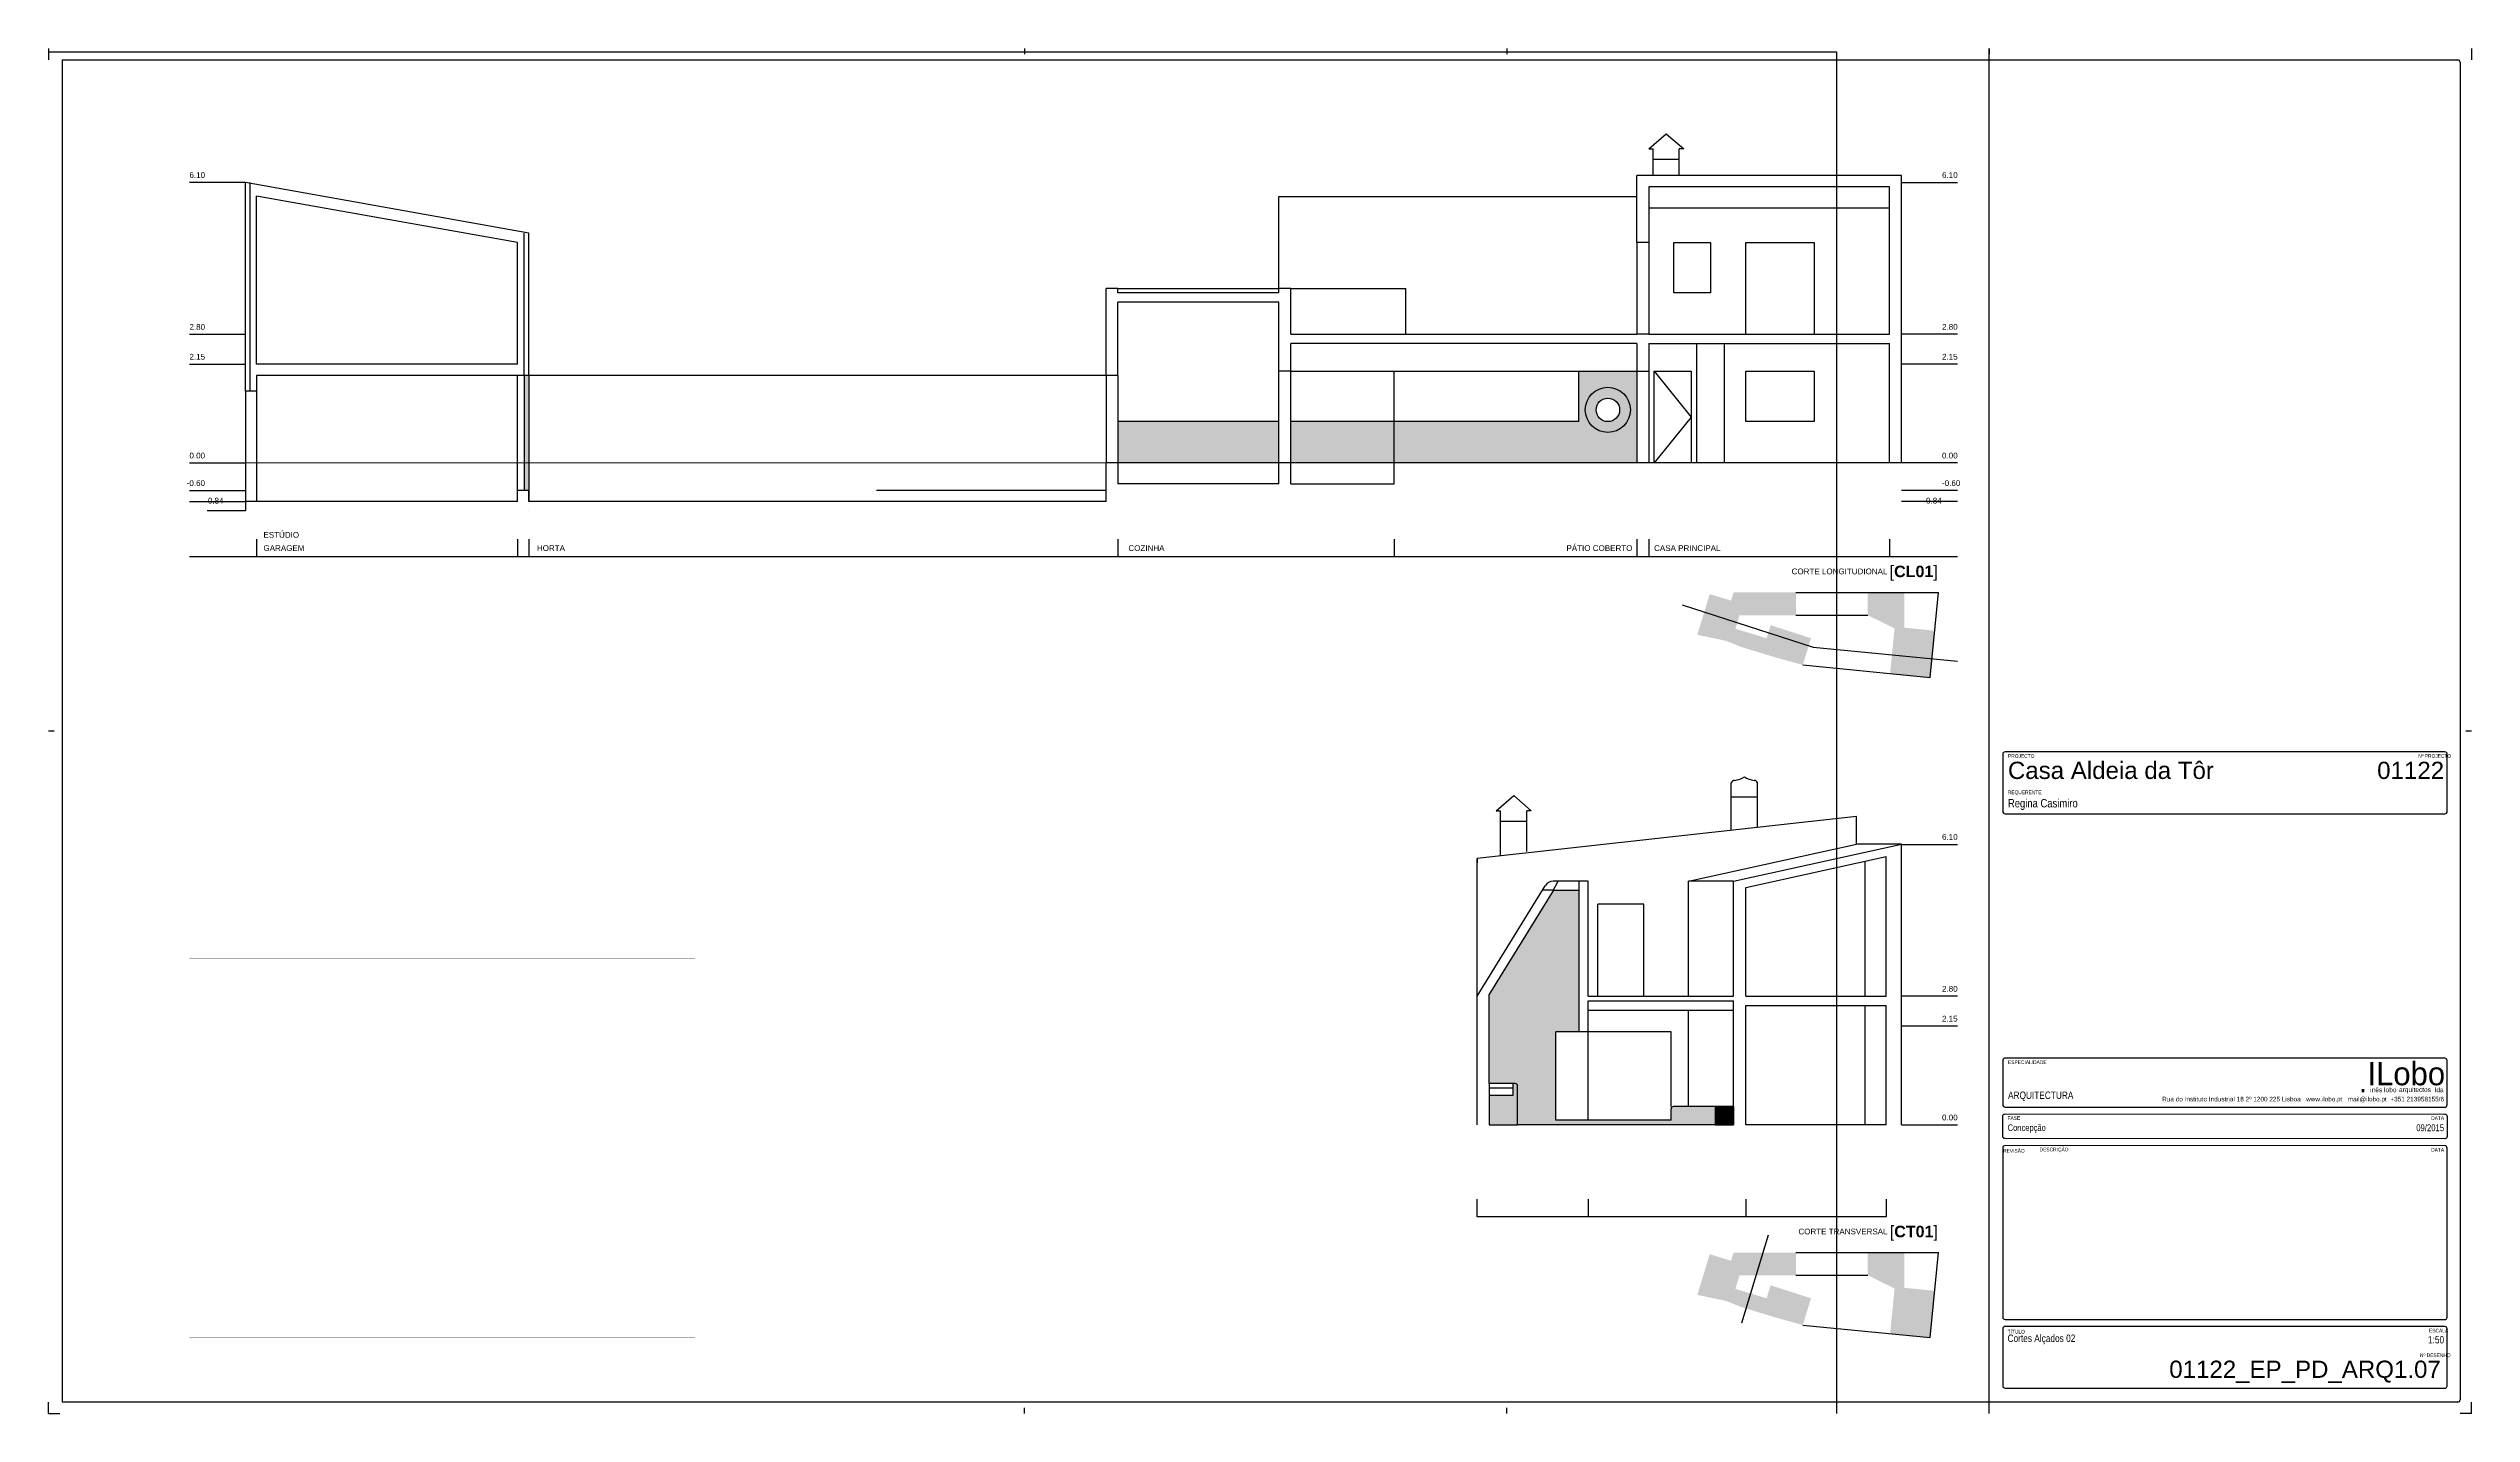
# Model space of a CAD drawing. Header units: metres. Extents: x 0 to 1.05, y 0 to 0.59.
import ezdxf
from ezdxf.xclip import XClip

# ---------------------------------------------------------------- set-up
doc = ezdxf.new("R2010")
doc.units = ezdxf.units.M
doc.header["$MEASUREMENT"] = 0
doc.header["$XCLIPFRAME"] = 0
for name, pattern in [('Ponteado', [0.00025, 0, -0.00025]), ('Tracejado 3_1', [0.004, 0.003, -0.001]), ('Wipeout_Contour', [1, 0, -1])]:
    doc.linetypes.add(name, pattern=pattern)
doc.layers.add('A-Folha rótulo', color=7, linetype='Continuous')
doc.layers.add('A-Percursos', color=7, linetype='Continuous')
doc.styles.add('GENERATED_STYLE_1', font='')
doc.styles.add('GENERATED_STYLE_3', font='')
doc.styles.add('GENERATED_STYLE_5', font='')
doc.styles.get('GENERATED_STYLE_1').set_extended_font_data('Swis721 BT')
doc.styles.get('GENERATED_STYLE_3').set_extended_font_data('Arial')
doc.styles.get('GENERATED_STYLE_5').set_extended_font_data('Swis721 BT')
picture_1 = doc.add_image_def('image1.jpg', size_in_pixel=(3264, 2448))

# ---------------------------------------------------------------- blocks, each defined once
blk = doc.blocks.new('Desenho_1_2', base_point=(-1.335628882777242, -1.184958488912059))
at = {"color": 254, "linetype": 'Wipeout_Contour', "lineweight": 0, "ltscale": 3.864155545903943}
blk.add_wipeout([(0, 0), (1.054999999999999, 0), (1.054999999999999, 0.5939999999999417), (0, 0.5939999999999417)], dxfattribs=at)
at = {"layer": 'A-Percursos', "linetype": 'Continuous', "lineweight": 0, "ltscale": 1000, "true_color": 0x2c2a02}
for points in [[(0.2071678177827698, 0.4016271490400602), (0.2091678177827703, 0.4016271490400602), (0.2091678177827703, 0.4516405196525151), (0.2071678177827698, 0.4516405196525151)], [(0.4656601663840081, 0.4316271490400614), (0.4656601663840081, 0.4136271490400603), (0.5356601663840082, 0.4136271490400603), (0.5356601663840082, 0.4316271490400609)], [(0.5408601663840085, 0.4316271490400607), (0.5408601663840085, 0.4136271490400603), (0.5858601663840086, 0.4136271490400603), (0.5858601663840086, 0.4316271490400603)], [(0.6272506566661664, 0.1435844941766682), (0.6377508139444816, 0.1435844941766686), (0.6386506566661672, 0.1435844941766689, -0.4142135623730951), (0.6396506566661668, 0.1425844941766687), (0.6396506566661664, 0.1255844941766679), (0.7256486034464245, 0.1255844941766684), (0.7256486034464236, 0.1325844941766681, -0.4142135623730951), (0.7266486034464243, 0.1335844941766684), (0.7074788653661508, 0.133584494176668, 0.4142135623730951), (0.7064788653661513, 0.1325844941766681), (0.7064788653661513, 0.1275844941766684), (0.6562506566661668, 0.1275844941766682), (0.6562506566661666, 0.1660844941766697), (0.6664280970800567, 0.1660844941766688), (0.6664280970800567, 0.1755844941766682), (0.6664280970800567, 0.2277441412443539), (0.6553730588614708, 0.2277441412443544), (0.6272506566661673, 0.1821542696967302), (0.6272506566661669, 0.1755844941766682)]]:
    blk.add_hatch(color=38, dxfattribs=at).paths.add_polyline_path(points)
h = blk.add_hatch(color=38, dxfattribs=at)
h.paths.add_polyline_path([(0.585860166384008, 0.4316271490400601), (0.585860166384008, 0.4136271490400603), (0.6915601663840056, 0.4136271490400605), (0.6915601663840056, 0.4536271490400605), (0.6663601663840053, 0.4536271490400605), (0.6663601663840053, 0.4316271490400592)])
h.paths.add_polyline_path([(0.673848581620486, 0.4367387338035789, -0.9999999999999999), (0.6840717511475249, 0.4367387338035789, -0.9999999999999999)], flags=0)
at = {"layer": 'A-Percursos', "linetype": 'Continuous', "lineweight": 0, "ltscale": 1000, "true_color": 0x000000}
for points in [[(0.7638567331929931, 0.3257305744536756), (0.7674009196780127, 0.3373796669078402), (0.7498201631282555, 0.3430461293048863), (0.7480904207276557, 0.3373607825457259), (0.734493501479442, 0.3414975869901089), (0.7362908409703257, 0.3474051130159883), (0.7608244649796627, 0.3474051130159883), (0.7608244649796632, 0.3572985512601781), (0.733683863025175, 0.357298551260165), (0.7325986278858498, 0.353731581935627), (0.7233040174146823, 0.3565594273617878), (0.7179152263306059, 0.3388474571198394), (0.7294698023009665, 0.3364515414101341), (0.7316344859623731, 0.3357929456776951), (0.7367847374892125, 0.3336495206778241), (0.7519531914403399, 0.3290345835311113)], [(0.7920942675064113, 0.3565914718459067), (0.7920942675064113, 0.3474051130159883), (0.8037855309270028, 0.3416553518703656), (0.8018564229148502, 0.322000865837567), (0.819223688513655, 0.3202962508626483), (0.8212218652038832, 0.3406544348532596), (0.8080266888494774, 0.3419495549792482), (0.8080266888494774, 0.3572985512602134), (0.7920942675064113, 0.3572985512602129)], [(0.7638567331929931, 0.0384879195902792), (0.7674009196780123, 0.05013701204444332), (0.7498201631282546, 0.05580347444148992), (0.7480904207276557, 0.05011812768232948), (0.7344935014794416, 0.05425493212671273), (0.7362908409703248, 0.06016245815259214), (0.7608244649796627, 0.06016245815259191), (0.7608244649796627, 0.07005589639678167), (0.7336838630251745, 0.07005589639676857), (0.7325986278858494, 0.06648892707223086), (0.7233040174146819, 0.06931677249839141), (0.7179152263306059, 0.05160480225644304), (0.729469802300966, 0.04920888654673772), (0.7316344859623731, 0.04855029081429874), (0.7367847374892125, 0.04640686581442766), (0.7519531914403395, 0.04179192866771464)], [(0.7920942675064109, 0.06934881698251005), (0.7920942675064104, 0.06016245815259191), (0.8037855309270019, 0.05441269700696938), (0.8018564229148497, 0.0347582109741702), (0.819223688513655, 0.03305359599925195), (0.8212218652038827, 0.05341177998986346), (0.8080266888494769, 0.05470690011585155), (0.8080266888494774, 0.07005589639681653), (0.7920942675064109, 0.07005589639681631)]]:
    blk.add_hatch(color=178, dxfattribs=at).paths.add_polyline_path(points)
at = {"layer": 'A-Percursos', "linetype": 'Continuous', "lineweight": 0, "ltscale": 1000, "true_color": 0x595505}
for points in [[(0.6396506566661666, 0.1255844941766679), (0.6396506566661668, 0.1425844941766687, 0.4142135623730951), (0.6386506566661667, 0.1435844941766689), (0.6377508139444816, 0.1435844941766689), (0.6377508139444821, 0.1385844941766681), (0.6272506566661664, 0.1385844941766681), (0.6272506566661669, 0.1255844941766679)], [(0.733648603446424, 0.1255844941766684), (0.733648603446424, 0.1335844941766684), (0.7266486034464243, 0.1335844941766684, 0.4142135623730951), (0.7256486034464236, 0.1325844941766674), (0.7256486034464245, 0.1255844941766682)]]:
    blk.add_hatch(color=58, dxfattribs=at).paths.add_polyline_path(points)
at = {"layer": 'A-Folha rótulo', "linetype": 'Continuous', "ltscale": 1000}
for p, q in [((0, 0.594000003799799), (0, 0.5890000067055283)), ((0, 0.594000003799799), (0, 0.5890000067055283)), ((0, 0.594000003799799), (0, 0.5890000067055283)), ((0, 0.594000003799799), (0, 0.5890000067055283)), ((0.004999997094270791, 0.594000003799799), (0, 0.594000003799799)), ((0, 0.594000003799799), (0.004999997094270791, 0.594000003799799)), ((0.425000004544858, 0.594000003799799), (0.425000004544858, 0.5914999973922936)), ((0.6349999925494116, 0.594000003799799), (0.6349999925494116, 0.5914999973922936)), ((0.8449999962747051, 0.594000003799799), (0.8449999962747051, 0.5914999973922936)), ((0.8449999962747051, 0.002500006407505421), (0.8449999962747051, 0.594000003799799)), ((1.050000002905728, 0.594000003799799), (1.054999999999999, 0.594000003799799)), ((1.054999999999999, 0.594000003799799), (1.050000002905728, 0.594000003799799)), ((1.054999999999999, 0.594000003799799), (1.050000002905728, 0.594000003799799)), ((1.054999999999999, 0.594000003799799), (1.052499993592493, 0.594000003799799)), ((1.054999999999999, 0.594000003799799), (1.054999999999999, 0.5890000067055283)), ((0.005999993368976938, 0.5890000067055283), (0.005999993368976938, 0.004999997094270791)), ((0.005999993368976938, 0.5890000067055283), (1.049000006631022, 0.5890000067055283)), ((1.050000002905728, 0.5879999947100821), (1.050000002905728, 0.005999993368976938)), ((0.002500006407505421, 0.2969999940395295), (0, 0.2969999940395295)), ((1.054999999999999, 0.2969999940395295), (1.052499993592493, 0.2969999940395295)), ((0, 0), (0, 0.004999997094270791)), ((0, 0), (0, 0.004999997094270791)), ((0, 0), (0, 0.004999997094270791)), ((0, 0), (0, 0.004999997094270791)), ((0, 0), (0, 0.004999997094270791)), ((0, 0), (0.004999997094270791, 0)), ((1.048999047665879, 0.004999997094270791), (0.005998562781632208, 0.004999997094270791)), ((0.425000004544858, 0), (0.425000004544858, 0.002500006407505421)), ((0.6349999925494116, 0), (0.6349999925494116, 0.002500006407505421)), ((0.8449999962747051, 0), (0.8449999962747051, 0.002500006407505421)), ((1.054999999999999, 0), (1.050000002905728, 0)), ((1.054999999999999, 0), (1.050000002905728, 0)), ((1.054999999999999, 0), (1.050000002905728, 0)), ((1.054999999999999, 0), (1.054999999999999, 0.004999997094270791)), ((1.054999999999999, 0), (1.054999999999999, 0.004999997094270791)), ((1.054999999999999, 0), (1.054999999999999, 0.004999997094270791)), ((1.054999999999999, 0), (1.054999999999999, 0.004999997094270791))]:
    blk.add_line(p, q, dxfattribs=at)
at = {"layer": 'A-Folha rótulo', "linetype": 'Continuous', "ltscale": 1000, "flags": 128}
for points in [[(0.8518880522632339, 0.2879025042582373, 0.4142135623730951), (0.8508880522631759, 0.2869025042583246)], [(1.044430264081552, 0.2869025042583246, 0.4142135623730951), (1.043430264081493, 0.2879025042582373)], [(0.8508880522631759, 0.2620052019364094, 0.4142135623730951), (0.8518880522632339, 0.2610052019363513)], [(1.043430264081493, 0.2610052019363513, 0.4142135623730951), (1.044430264081552, 0.2620052019364094)], [(0.8518880522632339, 0.1546412936644639, 0.4142135623730951), (0.8508880522631759, 0.1536412936645513)], [(1.044387204820327, 0.1535674169185506, 0.4142135623730951), (1.043387204820269, 0.1545674169184632)], [(0.8508880522631759, 0.1343666069379843, 0.4142135623730951), (0.8518880522632339, 0.1333666069379262)], [(0.8508880522631759, 0.1293666069379844, -0.4142135623730951), (0.8518880522632339, 0.1303666069380427)], [(1.043387204820269, 0.1332927301919256, 0.4142135623730951), (1.044387204820327, 0.1342927301919836)], [(1.043387204820269, 0.130292730192042, -0.4142135623730951), (1.044387204820327, 0.1292927301919837)], [(0.8518880522632339, 0.1196076860092592, -0.4142135623730951), (0.8508880522631759, 0.1206076860091718)], [(0.8518880522632339, 0.11660768600923, 0.4142135623730951), (0.8508880522631759, 0.1156076860091719)], [(1.044387204820327, 0.1205338092631711, -0.4142135623730951), (1.043387204820269, 0.1195338092632585)], [(1.044387204820327, 0.1155338092631712, 0.4142135623730951), (1.043387204820269, 0.1165338092632293)], [(0.8508880522631759, 0.04193424069497387, 0.4142135623730951), (0.8518880522632339, 0.04093424069491558)], [(0.8518880522632339, 0.03793424069488638, 0.4142135623730951), (0.8508880522631759, 0.03693424069497375)], [(1.043387204820269, 0.0408603639489149, 0.4142135623730951), (1.044387204820327, 0.04186036394897319)], [(1.044387204820327, 0.03686036394897307, 0.4142135623730951), (1.043387204820269, 0.0378603639488857)], [(0.8508880522631759, 0.01203693837305875, 0.4142135623730951), (0.8518880522632339, 0.01103693837300046)], [(1.043387204820269, 0.01096306162699978, 0.4142135623730951), (1.044387204820327, 0.01196306162705807)]]:
    blk.add_lwpolyline(points, format="xyb", dxfattribs=at)
for points in [[(0.8508880522631759, 0.2869025042583246), (0.8508880522631759, 0.2620052019364094)], [(1.043430264081493, 0.2879025042582373), (0.8518880522632339, 0.2879025042582373)], [(1.044430264081552, 0.2620052019364094), (1.044430264081552, 0.2869025042583246)], [(0.8518880522632339, 0.2610052019363513), (1.043430264081493, 0.2610052019363513)], [(0.8508880522631759, 0.1536412936645513), (0.8508880522631759, 0.1343666069379843)], [(1.043387204820269, 0.1545674169184632), (0.8518880522632339, 0.1546412936644639)], [(1.044387204820327, 0.1342927301919836), (1.044387204820327, 0.1535674169185506)], [(0.8508880522631759, 0.1206076860091718), (0.8508880522631759, 0.1293666069379844)], [(0.8518880522632339, 0.1333666069379262), (1.043387204820269, 0.1332927301919256)], [(0.8518880522632339, 0.1303666069380427), (1.043387204820269, 0.130292730192042)], [(1.044387204820327, 0.1292927301919837), (1.044387204820327, 0.1205338092631711)], [(1.043387204820269, 0.1195338092632585), (0.8518880522632339, 0.1196076860092592)], [(1.043387204820269, 0.1165338092632293), (0.8518880522632339, 0.11660768600923)], [(0.8508880522631759, 0.1156076860091719), (0.8508880522631759, 0.04193424069497387)], [(1.044387204820327, 0.04186036394897319), (1.044387204820327, 0.1155338092631712)], [(0.8508880522631759, 0.03693424069497375), (0.8508880522631759, 0.01203693837305875)], [(0.8518880522632339, 0.04093424069491558), (1.043387204820269, 0.0408603639489149)], [(1.043387204820269, 0.0378603639488857), (0.8518880522632339, 0.03793424069488638)], [(1.044387204820327, 0.01196306162705807), (1.044387204820327, 0.03686036394897307)], [(0.8518880522632339, 0.01103693837300046), (1.043387204820269, 0.01096306162699978)]]:
    blk.add_lwpolyline(points, dxfattribs=at)
at = {"layer": 'A-Folha rótulo', "linetype": 'Continuous', "ltscale": 1000}
for centre, radius, start, end in [((1.048999999999999, 0.5879999999999419), 0.0009999999999999432, 0, 90), ((1.048999999999999, 0.006000000458742605), 0.001, 269.9451190019443, 0)]:
    blk.add_arc(centre, radius, start, end, dxfattribs=at)
at = {"layer": 'A-Percursos', "linetype": 'Continuous', "ltscale": 1000}
for p, q in [((0.6967601617820606, 0.5503459925523919), (0.7043713109160042, 0.556910423372195)), ((0.6967601617820606, 0.5503459925523919), (0.6986737531441473, 0.5503459925523919)), ((0.6986737531441473, 0.538727406688839), (0.6986737531441473, 0.5503459925523919)), ((0.7043713109160042, 0.556910423372195), (0.7119824600499479, 0.5503459925523919)), ((0.7119824600499479, 0.5503459925523919), (0.7100688686878613, 0.5503459925523919)), ((0.7100688686878613, 0.538727406688839), (0.7100688686878613, 0.5503459925523919)), ((0.6915601654328486, 0.5096271535178689), (0.6915601654328486, 0.538727406688839)), ((0.8067747653064865, 0.538727406688839), (0.6915601654328486, 0.538727406688839)), ((0.6986737531441473, 0.5458539168484604), (0.7100688686878613, 0.5458539168484604)), ((0.8067747653064865, 0.4136271495690576), (0.8067747653064865, 0.538727406688839)), ((0.08585979647974623, 0.5357010227421733), (0.06138416057208586, 0.5357010227421733)), ((0.08585979647974623, 0.4448271433850697), (0.08585979647974623, 0.5357010227421733)), ((0.2091678106299023, 0.5136271543374336), (0.08585979647974623, 0.5357010227421733)), ((0.08785980474989857, 0.4448271433850697), (0.08785980474989857, 0.5357010227421733)), ((0.09058729026595608, 0.4566405249386067), (0.09058729026595608, 0.5297836890243897)), ((0.2041816949490974, 0.5095167467604839), (0.09058729026595608, 0.5297836890243897)), ((0.5356601645387782, 0.4896271494200457), (0.5356601645387782, 0.5295802626481171)), ((0.5356601645387782, 0.5295802626481171), (0.6915601654328486, 0.5295802626481171)), ((0.6967601617820606, 0.5337274095945682), (0.6967601617820606, 0.5096271535178689)), ((0.8015747689572744, 0.5337274095945682), (0.6967601617820606, 0.5337274095945682)), ((0.8015747689572744, 0.4696271453222225), (0.8015747689572744, 0.5337274095945682)), ((0.8067747653064865, 0.5357010227421733), (0.831250401214147, 0.5357010227421733)), ((0.8015747689572744, 0.5245802655538463), (0.6967601617820606, 0.5245802655538463)), ((0.2041816949490974, 0.4566405249386067), (0.2041816949490974, 0.5095167467604839)), ((0.20716781808049, 0.4516405121235958), (0.20716781808049, 0.5136271543374336)), ((0.2091678106299023, 0.4516405121235958), (0.2091678106299023, 0.5136271543374336)), ((0.6967601617820606, 0.5096271535178689), (0.6915601654328486, 0.5096271535178689)), ((0.6915601654328486, 0.5096271535178689), (0.6915601654328486, 0.4696271453222225)), ((0.6967601617820606, 0.5096271535178689), (0.6967601617820606, 0.4696271453222225)), ((0.707674772906086, 0.4876438994587888), (0.707674772906086, 0.5096438961060243)), ((0.707674772906086, 0.5096438961060243), (0.7236747604636046, 0.5096438961060243)), ((0.7236747604636046, 0.5096438961060243), (0.7236747604636046, 0.4876438994587888)), ((0.7389624884515883, 0.5096438961060243), (0.7688371767189988, 0.5096438961060243)), ((0.7389624884515883, 0.4696271453222225), (0.7389624884515883, 0.5096438961060243)), ((0.7688371767189988, 0.5096438961060243), (0.7688371767189988, 0.4696271453222225)), ((0.4604604132393958, 0.4516405121235958), (0.4604604132393958, 0.4896271494200457)), ((0.4656601737775071, 0.4896271494200457), (0.4604604132393958, 0.4896271494200457)), ((0.4656601737775071, 0.4896271494200457), (0.5356601645387782, 0.4896271494200457)), ((0.4656601737775071, 0.4876271568706334), (0.4656601737775071, 0.4896271494200457)), ((0.5356601645387782, 0.4876271568706334), (0.4656601737775071, 0.4876271568706334)), ((0.5408601608879903, 0.4896271494200457), (0.5356601645387782, 0.4896271494200457)), ((0.5356601645387782, 0.4876271568706334), (0.5356601645387782, 0.4896271494200457)), ((0.5408601608879903, 0.4696271453222225), (0.5408601608879903, 0.4896271494200457)), ((0.7236747604636046, 0.4876438994587888), (0.707674772906086, 0.4876438994587888)), ((0.5356601645387782, 0.48353981161934), (0.4656601737775071, 0.48353981161934)), ((0.4656601737775071, 0.4516405121235958), (0.4656601737775071, 0.48353981161934)), ((0.5356601645387782, 0.4536271420439639), (0.5356601645387782, 0.48353981161934)), ((0.06138416057208586, 0.4696271453222225), (0.08585979647974623, 0.4696271453222225)), ((0.5408601608879903, 0.4696271453222225), (0.6915601654328486, 0.4696271453222225)), ((0.6915601654328486, 0.4656271445026579), (0.5408601608879903, 0.4656271445026579)), ((0.5408601608879903, 0.4536271420439639), (0.5408601608879903, 0.4656271445026579)), ((0.6967601617820606, 0.4696271453222225), (0.6915601654328486, 0.4696271453222225)), ((0.6915601654328486, 0.4656271445026579), (0.6915601654328486, 0.4536439003528593)), ((0.6967601617820606, 0.4696271453222225), (0.8015747689572744, 0.4696271453222225)), ((0.6967601617820606, 0.4656271445026579), (0.8015747689572744, 0.4656271445026579)), ((0.6967601617820606, 0.4656271445026579), (0.6967601617820606, 0.4536439003528593)), ((0.7175601628996487, 0.4656271445026579), (0.7175601628996487, 0.4136271495690576)), ((0.7295601653583427, 0.4656271445026579), (0.7295601653583427, 0.4136271495690576)), ((0.8015747689572744, 0.4136271495690576), (0.8015747689572744, 0.4656271445026579)), ((0.831250401214147, 0.4696271453222225), (0.8067747653064865, 0.4696271453222225)), ((0.06138416057208586, 0.4566271465888224), (0.08585979647974623, 0.4566271465888224)), ((0.2041816949490974, 0.4566405249386067), (0.09058729026595608, 0.4566405249386067)), ((0.831250401214147, 0.4566271465888224), (0.8067747653064865, 0.4566271465888224)), ((0.09058729026595608, 0.4448271433850697), (0.08585979647974623, 0.4448271433850697)), ((0.08585979647974623, 0.4448271433850697), (0.08585979647974623, 0.3968271492710341)), ((0.09058729026595608, 0.4516405121235958), (0.09058729026595608, 0.4448271433850697)), ((0.2091678106299023, 0.4516405121235958), (0.09058729026595608, 0.4516405121235958)), ((0.09058729026595608, 0.4448271433850697), (0.09058729026595608, 0.3968271492710341)), ((0.2041816949490974, 0.4016271471103636), (0.2041816949490974, 0.4516405121235958)), ((0.20716781808049, 0.4516405121235958), (0.20716781808049, 0.4016271471103636)), ((0.2091678106299023, 0.4516405121235958), (0.2091678106299023, 0.3968271492710341)), ((0.4604604132393958, 0.4516405121235958), (0.2092598084006864, 0.4516405121235958)), ((0.4656601737775071, 0.4516405121235958), (0.4604604132393958, 0.4516405121235958)), ((0.4604604132393958, 0.4516405121235958), (0.4604604132393958, 0.4136271495690576)), ((0.4656601737775071, 0.4516405121235958), (0.4656601737775071, 0.4136271495690576)), ((0.5356601645387782, 0.4046271516552221), (0.5356601645387782, 0.4536271420439639)), ((0.5408601608879903, 0.4536271420439639), (0.5356601645387782, 0.4536271420439639)), ((0.5408601608879903, 0.4046271516552221), (0.5408601608879903, 0.4536271420439639)), ((0.5408601608879903, 0.4536271420439639), (0.6663601649858133, 0.4536271420439639)), ((0.5858601661779075, 0.4136271495690576), (0.5858601661779075, 0.4536271420439639)), ((0.6663601649858133, 0.4316271453967284), (0.6663601649858133, 0.4536439003528593)), ((0.6663601649858133, 0.4536271420439639), (0.6915601654328486, 0.4536271420439639)), ((0.6915601654328486, 0.4536439003528593), (0.6967601617820606, 0.4536439003528593)), ((0.6915601654328486, 0.4536439003528593), (0.6915601654328486, 0.4136271495690576)), ((0.6967601617820606, 0.4536439003528593), (0.6967601617820606, 0.4136271495690576)), ((0.6991601685620954, 0.4136271495690576), (0.6991601685620954, 0.4536439003528593)), ((0.6991601685620954, 0.4536439003528593), (0.715160171840354, 0.4536439003528593)), ((0.715160171840354, 0.4536439003528593), (0.715160171840354, 0.4136271495690576)), ((0.7389624884515883, 0.4536439003528593), (0.7688371767189988, 0.4536439003528593)), ((0.7389624884515883, 0.4316438879848837), (0.7389624884515883, 0.4536439003528593)), ((0.7688371767189988, 0.4536439003528593), (0.7688371767189988, 0.4316438879848837)), ((0.5356601645387782, 0.4316271453967284), (0.4656601737775071, 0.4316271453967284)), ((0.5858601661779075, 0.4316271453967284), (0.5408601608879903, 0.4316271453967284)), ((0.6663601649858133, 0.4316271453967284), (0.5858601661779075, 0.4316271453967284)), ((0.7688371767189988, 0.4316438879848837), (0.7389624884515883, 0.4316438879848837)), ((0.08585979647974623, 0.4135918407869008), (0.06138416057208586, 0.4135918407869008)), ((0.4604604132393958, 0.3968271492710341), (0.4604604132393958, 0.4136271495690576)), ((0.5858601661779075, 0.4136271495690576), (0.4604604132393958, 0.4136271495690576)), ((0.4656601737775071, 0.4136271495690576), (0.4656601737775071, 0.4046271516552221)), ((0.831250401214147, 0.4136271495690576), (0.5858601661779075, 0.4136271495690576)), ((0.5858601661779075, 0.4046271516552221), (0.5858601661779075, 0.4136271495690576)), ((0.06138416057208586, 0.4016271471103636), (0.08585979647974623, 0.4016271471103636)), ((0.06138416057208586, 0.4016271471103636), (0.08585979647974623, 0.4016271471103636)), ((0.2091678106299023, 0.4016271471103636), (0.2041816949490974, 0.4016271471103636)), ((0.2041816949490974, 0.3968271492710341), (0.2041816949490974, 0.4016271471103636)), ((0.2091678106299023, 0.3968271492710341), (0.2091678106299023, 0.4016271471103636)), ((0.5356601645387782, 0.4046271516552221), (0.4656601737775071, 0.4046271516552221)), ((0.5408601608879903, 0.4046271516552221), (0.5858601661779075, 0.4046271516552221)), ((0.831250401214147, 0.4016271471103636), (0.8067747653064865, 0.4016271471103636)), ((0.831250401214147, 0.4016271471103636), (0.8067747653064865, 0.4016271471103636)), ((0.06138416057208586, 0.3968271492710341), (0.08585979647974623, 0.3968271492710341)), ((0.08585979647974623, 0.3928271484514694), (0.06916683870073664, 0.3928271484514694)), ((0.08585979647974623, 0.3968271492710341), (0.08585979647974623, 0.3928271484514694)), ((0.09058729026595608, 0.3968271492710341), (0.08585979647974623, 0.3968271492710341)), ((0.2041816949490974, 0.3968271492710341), (0.09058729026595608, 0.3968271492710341)), ((0.4604604132393958, 0.3968271492710341), (0.2091678106299023, 0.3968271492710341)), ((0.2091678177827703, 0.3928284749284732), (0.2091678177827703, 0.3928270112497965)), ((0.831250401214147, 0.3968271492710341), (0.8067747653064865, 0.3968271492710341)), ((0.09058729026595608, 0.3804874522417324), (0.09058729026595608, 0.3728271443536462)), ((0.2041816949490974, 0.3804874522417324), (0.2041816949490974, 0.3728271443536462)), ((0.2091678106299023, 0.3804874522417324), (0.2091678106299023, 0.3728271443536462)), ((0.4656601737775071, 0.3804874522417324), (0.4656601737775071, 0.3728271443536462)), ((0.5858601661779075, 0.3804874522417324), (0.5858601661779075, 0.3728271443536462)), ((0.6915601654328486, 0.3804874522417324), (0.6915601654328486, 0.3728271443536462)), ((0.6967601617820606, 0.3804874522417324), (0.6967601617820606, 0.3728271443536462)), ((0.8015747689572744, 0.3804874522417324), (0.8015747689572744, 0.3728271443536462)), ((0.831250401214147, 0.3728271443536462), (0.06138416057208586, 0.3728271443536462)), ((0.7113620253230567, 0.3518852006741288), (0.7683434511569264, 0.3335194775498888)), ((0.7608244727219075, 0.3572985589073262), (0.8228554945849119, 0.3572985589073262)), ((0.8192236892181046, 0.3202962443077506), (0.8228554945849119, 0.3572985589073262)), ((0.7608244727219075, 0.3474051198948569), (0.7920942666237505, 0.3474051198948569)), ((0.7683434511569264, 0.3335194775498888), (0.831250401214147, 0.3273451097322553)), ((0.7638567362253526, 0.3257305740081775), (0.8192236892181046, 0.3202962443077506)), ((0.732697757820136, 0.2537930491977204), (0.732697757820136, 0.2744659324112483)), ((0.7440928733638501, 0.2550551888127933), (0.7440928733638501, 0.2744659324112483)), ((0.6303477853873107, 0.2623033460589368), (0.6379589345212544, 0.2688677768787399)), ((0.6379589345212544, 0.2688677768787399), (0.6455700836551981, 0.2623033460589368)), ((0.732697757820136, 0.2683234305337002), (0.7440928733638501, 0.2683234305337002)), ((0.7872190293225321, 0.2598319042361059), (0.622050661761199, 0.2415376004339219)), ((0.6303477853873107, 0.2623033460589368), (0.6322613767493972, 0.2623033460589368)), ((0.6322613767493972, 0.2426685661940011), (0.6322613767493972, 0.2623033460589368)), ((0.6322613767493972, 0.2578112546342653), (0.6436564922931114, 0.2578112546342653)), ((0.6436564922931114, 0.2445430286340984), (0.6436564922931114, 0.2623033460589368)), ((0.6455700836551981, 0.2623033460589368), (0.6436564922931114, 0.2623033460589368)), ((0.7872190293225321, 0.2476936693101349), (0.7872190293225321, 0.2598319042361059)), ((0.7140928750774853, 0.2315900349134537), (0.7872190293225321, 0.2476936693101349)), ((0.7336486110614397, 0.2315900349134537), (0.8067747653064865, 0.2476936693101349)), ((0.8067747653064865, 0.2476936693101349), (0.7872190293225321, 0.2476936693101349)), ((0.8067747653064865, 0.1255844873548624), (0.8067747653064865, 0.2476936693101349)), ((0.8067747653064865, 0.2476583605279782), (0.831250401214147, 0.2476583605279782)), ((0.622050661761199, 0.2415376004339219), (0.622050661761199, 0.2396917182992392)), ((0.622050661761199, 0.1815844988287674), (0.622050661761199, 0.2415376004339219)), ((0.739048606665593, 0.2288828134313232), (0.8000851187921695, 0.2423241090587223)), ((0.7909415433594393, 0.1815844988287674), (0.7909415433594393, 0.2403105337899051)), ((0.8000851187921695, 0.1815844988287674), (0.8000851187921695, 0.2423241090587223)), ((0.622050661761199, 0.1815844988287674), (0.6517248791514668, 0.2296900577122521)), ((0.6272506581104111, 0.1821542656104712), (0.6553730655294082, 0.2277441445086186)), ((0.6553730655294082, 0.2277441445086186), (0.6506334196111382, 0.2277441445086186)), ((0.6704280951231426, 0.2315900349134537), (0.6551292682926821, 0.2315900349134537)), ((0.6551292682926821, 0.2275900340938891), (0.6573899264328964, 0.2315900349134537)), ((0.6553730655294082, 0.2277441445086186), (0.666428094303578, 0.2277441445086186)), ((0.666428094303578, 0.2277441445086186), (0.666428094303578, 0.2315900349134537)), ((0.666428094303578, 0.1660844936878619), (0.666428094303578, 0.2277441445086186)), ((0.6704280951231426, 0.1815844988287674), (0.6704280951231426, 0.2315900349134537)), ((0.6946605783444191, 0.2215844913036738), (0.6746605742465959, 0.2215844913036738)), ((0.6746605742465959, 0.1815844988287674), (0.6746605742465959, 0.2215844913036738)), ((0.6946605783444191, 0.1815844988287674), (0.6946605783444191, 0.2215844913036738)), ((0.7140928750774853, 0.1815844988287674), (0.7140928750774853, 0.2315900349134537)), ((0.7336486110614397, 0.2315900349134537), (0.7140928750774853, 0.2315900349134537)), ((0.7336486110614397, 0.1815844988287674), (0.7336486110614397, 0.2315900349134537)), ((0.739048606665593, 0.1815844988287674), (0.739048606665593, 0.2288828134313232)), ((0.622050661761199, 0.1255844873548624), (0.622050661761199, 0.1815844988287674)), ((0.6272506581104111, 0.1435844989032733), (0.6272506581104111, 0.1821542656104712)), ((0.6704280951231426, 0.1815844988287674), (0.7336486110614397, 0.1815844988287674)), ((0.6704280951231426, 0.1660844936878619), (0.6704280951231426, 0.1795844905586151)), ((0.6704280951231426, 0.1795844905586151), (0.7336486110614397, 0.1795844905586151)), ((0.7336486110614397, 0.1335844889939917), (0.7336486110614397, 0.1795844905586151)), ((0.739048606665593, 0.1815844988287674), (0.8000851187921695, 0.1815844988287674)), ((0.831250401214147, 0.1815844988287674), (0.8067747653064865, 0.1815844988287674)), ((0.6704280951231426, 0.1755844897390504), (0.7336486110614397, 0.1755844897390504)), ((0.7140928750774853, 0.1335844889939917), (0.7140928750774853, 0.1755844897390504)), ((0.739048606665593, 0.1255844873548624), (0.739048606665593, 0.1775844980092028)), ((0.739048606665593, 0.1775844980092028), (0.8000851187921695, 0.1775844980092028)), ((0.7909415433594393, 0.1255844873548624), (0.7909415433594393, 0.1775844980092028)), ((0.8000851187921695, 0.1255844873548624), (0.8000851187921695, 0.1775844980092028)), ((0.6562506601220698, 0.1275844956250148), (0.6562506601220698, 0.1660844936878619)), ((0.666428094303578, 0.1660844936878619), (0.6562506601220698, 0.1660844936878619)), ((0.6704280951231426, 0.1660844936878619), (0.666428094303578, 0.1660844936878619)), ((0.7064788647688522, 0.1660844936878619), (0.6704280951231426, 0.1660844936878619)), ((0.6704280951231426, 0.1275844956250148), (0.6704280951231426, 0.1660844936878619)), ((0.7064788647688522, 0.1335844889939917), (0.7064788647688522, 0.1660844936878619)), ((0.831250401214147, 0.1685845000953673), (0.8067747653064865, 0.1685845000953673)), ((0.6272506581104111, 0.1435844989032733), (0.6272506581104111, 0.1255844873548624)), ((0.6272506581104111, 0.1435844989032733), (0.6272506581104111, 0.1385845018090025)), ((0.6377508076437062, 0.1435844989032733), (0.6272506581104111, 0.1435844989032733)), ((0.6377508076437062, 0.141584490633121), (0.6272506581104111, 0.141584490633121)), ((0.6272506581104111, 0.1385845018090025), (0.6377508076437062, 0.1385845018090025)), ((0.6386506628042813, 0.1435844989032733), (0.6377508076437062, 0.1435844989032733)), ((0.6377508076437062, 0.1385845018090025), (0.6377508076437062, 0.1435844989032733)), ((0.6396506590789874, 0.1255844873548624), (0.6396506590789874, 0.1425844869078271)), ((0.7064788647688522, 0.1275844956250148), (0.6562506601220698, 0.1275844956250148)), ((0.7064788647688522, 0.1275844956250148), (0.7064788647688522, 0.1325844927192855)), ((0.7266486056970165, 0.1335844889939917), (0.7074788610435584, 0.1335844889939917)), ((0.7256486094223105, 0.1325844927192855), (0.7256486094223105, 0.1255844873548624)), ((0.7336486110614397, 0.1335844889939917), (0.7266486056970165, 0.1335844889939917)), ((0.7336486110614397, 0.1335844889939917), (0.7336486110614397, 0.1255844873548624)), ((0.6272506581104111, 0.1255844873548624), (0.6396506590789874, 0.1255844873548624)), ((0.7256486094223105, 0.1255844873548624), (0.6396506590789874, 0.1255844873548624)), ((0.7256486094223105, 0.1255844873548624), (0.7336486110614397, 0.1255844873548624)), ((0.8000851187921695, 0.1255844873548624), (0.739048606665593, 0.1255844873548624)), ((0.8067747653064865, 0.1255844873548624), (0.831250401214147, 0.1255844873548624)), ((0.622050661761199, 0.08558449487995604), (0.622050661761199, 0.09324480276804223)), ((0.8000851187921695, 0.08558449487995604), (0.622050661761199, 0.08558449487995604)), ((0.6704280951231426, 0.09324480276804223), (0.6704280951231426, 0.08558449487995604)), ((0.739048606665593, 0.09324480276804223), (0.739048606665593, 0.08558449487995604)), ((0.8000851187921695, 0.09324480276804223), (0.8000851187921695, 0.08558449487995604)), ((0.7372243091070014, 0.03950494637066967), (0.748859999135731, 0.07774932520027171)), ((0.7608244727219075, 0.070055893712896), (0.8228554945849119, 0.070055893712896)), ((0.8192236892181046, 0.03305359483406048), (0.8228554945849119, 0.070055893712896)), ((0.7608244727219075, 0.06016245470042671), (0.7920942666237505, 0.06016245470042671)), ((0.7638567362253526, 0.03848792453448724), (0.8192236892181046, 0.03305359483406048))]:
    blk.add_line(p, q, dxfattribs=at)
at = {"layer": 'A-Percursos', "linetype": 'Ponteado', "ltscale": 1000}
for p, q in [((0.5408601608879903, 0.4896271494200457), (0.5910601625271196, 0.4896271494200457)), ((0.5910601625271196, 0.4696271453222225), (0.5910601625271196, 0.4896271494200457)), ((0.6991601685620954, 0.4536439003528593), (0.715160171840354, 0.4336355171005884)), ((0.715160171840354, 0.4336355171005884), (0.6991601685620954, 0.4136271495690576)), ((0.4604604132393958, 0.4016271471103636), (0.2091678106299023, 0.4016271471103636))]:
    blk.add_line(p, q, dxfattribs=at)
at = {"layer": 'A-Percursos', "color": 14, "linetype": 'Tracejado 3_1', "lineweight": 20, "ltscale": 1000, "true_color": 0x980000}
blk.add_line((0.4604604132393958, 0.4136271495690576), (0.08585979647974623, 0.4136271495690576), dxfattribs=at)
at = {"layer": 'A-Percursos', "linetype": 'Continuous', "ltscale": 1000}
for radius in [0.009818840856514273, 0.005111584763519401]:
    blk.add_circle((0.6789601663840052, 0.4367387338035789), radius, dxfattribs=at)
for centre, radius, start, end in [((0.7342748067962233, 0.2737956473902718), 0.001713505483196013, 94.1743238328405, 157.5393031006372), ((0.7332967055361013, 0.2846664023824643), 0.009186164179028785, 275.6474501629609, 303.7128409250527), ((0.7434939148935529, 0.2846664023824632), 0.009186164179028256, 236.2871590749488, 264.8173989382154), ((0.7425093460212269, 0.273811291932484), 0.001713505483196017, 22.46069689937159, 84.8173989382245), ((0.6551292737832626, 0.2275900340667691), 0.004000000000000625, 90, 148.3313753573169), ((0.6386506566661669, 0.1425844941766687), 0.0009999999999998805, 0, 90), ((0.7074788653661508, 0.1325844941766681), 0.0009999999999998805, 90, 180), ((0.7266486034464243, 0.1325844941766678), 0.001000000000000111, 90, 180)]:
    blk.add_arc(centre, radius, start, end, dxfattribs=at)
at = {"layer": 'A-Folha rótulo', "color": 252, "linetype": 'Continuous', "lineweight": 0, "char_height": 0.0025, "style": 'GENERATED_STYLE_1'}
for s, insert, attachment_point in [('\\A1;{\\fSwis721 BT|b0|i0|c0|p34;6.10}', (0.06138418054734474, 0.5376443395308766), 7), ('\\A1;{\\fSwis721 BT|b0|i0|c0|p34;6.10}', (0.8312503878345026, 0.5376443395308766), 9), ('\\A1;{\\fSwis721 BT|b0|i0|c0|p34;2.80}', (0.06138418008183133, 0.4715670235496067), 7), ('\\A1;{\\fSwis721 BT|b0|i0|c0|p34;2.80}', (0.831250388300016, 0.4715670235496067), 9), ('\\A1;{\\fSwis721 BT|b0|i0|c0|p34;2.15}', (0.06138418008183133, 0.4585756402775466), 7), ('\\A1;{\\fSwis721 BT|b0|i0|c0|p34;2.15}', (0.831250388300016, 0.4585756402775466), 9), ('\\A1;{\\fSwis721 BT|b0|i0|c0|p34;0.00}', (0.06138416305955419, 0.4155704690249061), 7), ('\\A1;{\\fSwis721 BT|b0|i0|c0|p34;0.00}', (0.8312504053222929, 0.4155704690249061), 9), ('\\A1;{\\fSwis721 BT|b0|i0|c0|p34;-0.60}', (0.06020881129904976, 0.4035704702407815), 7), ('\\A1;{\\fSwis721 BT|b0|i0|c0|p34;-0.60}', (0.8324257570827975, 0.4035704702407815), 9), ('\\A1;{\\fSwis721 BT|b0|i0|c0|p34;-0.84}', (0.06825344220728202, 0.3959520239212261), 7), ('\\A1;{\\fSwis721 BT|b0|i0|c0|p34;-0.84}', (0.8163365475587683, 0.3959520239212261), 7), ('\\A1;{\\fSwis721 BT|b0|i0|c0|p34;ESTÚDIO}', (0.1013704209669465, 0.3810653088690951), 8), ('\\A1;{\\fSwis721 BT|b0|i0|c0|p34;GARAGEM}', (0.1025474908673611, 0.3753047019246617), 8), ('\\A1;{\\fSwis721 BT|b0|i0|c0|p34;HORTA}', (0.2187774682588359, 0.3752978145810889), 8), ('\\A1;{\\fSwis721 BT|b0|i0|c0|p34;COZINHA}', (0.4780666242627989, 0.37529781829878), 8), ('\\A1;{\\fSwis721 BT|b0|i0|c0|p34;PÁTIO COBERTO}', (0.6752942860301813, 0.3752978157854029), 8), ('\\A1;{\\fSwis721 BT|b0|i0|c0|p34;CASA PRINCIPAL}', (0.713540773273124, 0.3752978252447398), 8), ('\\A1;{\\fSwis721 BT|b0|i0|c0|p34;CORTE LONGITUDIONAL \\fSwis721 BT|b0|i0|c0|p34;\\H2.000000x;[\\fSwis721 BT|b1|i0|c0|p34;CL01\\fSwis721 BT|b0|i0|c0|p34;]}', (0.7907882717965826, 0.3624407244333074), 8), ('\\A1;{\\fSwis721 BT|b0|i0|c0|p34;6.10}', (0.8312503878345026, 0.2496016846674853), 9), ('\\A1;{\\fSwis721 BT|b0|i0|c0|p34;2.80}', (0.831250388300016, 0.1835243686862153), 9), ('\\A1;{\\fSwis721 BT|b0|i0|c0|p34;2.15}', (0.831250388300016, 0.1705329854141552), 9), ('\\A1;{\\fSwis721 BT|b0|i0|c0|p34;0.00}', (0.8312504053222929, 0.1275278141615147), 9), ('\\A1;{\\fSwis721 BT|b0|i0|c0|p34;CORTE TRANSVERSAL \\fSwis721 BT|b0|i0|c0|p34;\\H2.000000x;[\\fSwis721 BT|b1|i0|c0|p34;CT01\\fSwis721 BT|b0|i0|c0|p34;]}', (0.7922884117055673, 0.0751980552930618), 8)]:
    blk.add_mtext(s, dxfattribs=dict(at, insert=insert, attachment_point=attachment_point))
at = {"layer": 'A-Folha rótulo', "linetype": 'Continuous'}
for s, insert, char_height, attachment_point, style in [('\\A1;{\\W0.750000x;\\fArial|b0|i0|c0|p34;PROJECTO}', (0.8531891701246734, 0.2853019974442303), 0.001613838139316221, 7, 'GENERATED_STYLE_3'), ('\\A1;{\\W0.750000x;\\fArial|b0|i0|c0|p34;Nº PROJECTO}', (1.031776633405629, 0.2853019974444162), 0.001613838139316221, 7, 'GENERATED_STYLE_3'), ('\\A1;{\\fArial|b0|i0|c0|p34;Casa Aldeia da Tôr}', (0.8531461108635945, 0.276019270603717), 0.007499908564814815, 7, 'GENERATED_STYLE_3'), ('\\A1;{\\fArial|b0|i0|c0|p34;01122}', (1.043050929931, 0.2760192994498807), 0.007500000449969796, 9, 'GENERATED_STYLE_3'), ('\\A1;{\\W0.750000x;\\fArial|b0|i0|c0|p34;REQUERENTE}', (0.8531030516022242, 0.2690674341797328), 0.001613838139316221, 7, 'GENERATED_STYLE_3'), ('\\A1;{\\W0.800000x;\\fArial|b0|i0|c0|p34;Regina Casimiro}', (0.8531461108635945, 0.2626346225653194), 0.003679704496457112, 7, 'GENERATED_STYLE_3'), ('\\A1;{\\W0.750000x;\\fArial|b0|i0|c0|p34;ESPECIALIDADE}', (0.8531891701246734, 0.1520407868503115), 0.001613838139316221, 7, 'GENERATED_STYLE_3'), ('\\A1;{\\W0.800000x;\\fArial|b0|i0|c0|p34;ARQUITECTURA}', (0.8531891701246734, 0.1359929455928855), 0.003227676278632444, 7, 'GENERATED_STYLE_3'), ('\\A1;{\\fSwis721 BT|b0|i0|c0|p34;Rua do Instituto Industrial 18 2º 1200 225 Lisboa   www.ilobo.pt   mail@ilobo.pt  +351 213958155/6}', (1.043030897228404, 0.135223544794814), 0.002, 9, 'GENERATED_STYLE_5'), ('\\A1;{\\fSwis721 BT|b0|i0|c0|p34;inês lobo }', (1.010820622780917, 0.1397790025391875), 0.002059305559032328, 7, 'GENERATED_STYLE_5'), ('\\A1;{\\fSwis721 BT|b0|i0|c0|p34; lda}', (1.038228418342656, 0.1397790025391875), 0.002059305559032328, 7, 'GENERATED_STYLE_5'), ('\\A1;{\\W0.750000x;\\fArial|b0|i0|c0|p34;FASE}', (0.8529890744565587, 0.1277661001237446), 0.001613838139316221, 7, 'GENERATED_STYLE_3'), ('\\A1;{\\W0.750000x;\\fArial|b0|i0|c0|p34;DATA}', (1.043050987155388, 0.1277192375697205), 0.001613838164326327, 9, 'GENERATED_STYLE_3'), ('\\A1;{\\W0.800000x;\\pt0.00987778,0.0197556,0.0296333,0.0395111,0.0493889,0.0592667,0.0691444,0.0790222,0.0889,0.0987778;\\fArial|b0|i0|c0|p34;Concepção }', (0.8613345279329743, 0.1221094187192613), 0.002822222222222221, 8, 'GENERATED_STYLE_3'), ('\\A1;{\\W0.750000x;\\fArial|b0|i0|c0|p34;DESCRIÇÃO}', (0.8794986246344294, 0.113579220708065), 0.001613838164326327, 9, 'GENERATED_STYLE_3'), ('\\A1;{\\W0.800000x;\\fArial|b0|i0|c0|p34;09/2015}', (1.04305090424049, 0.1228154724453088), 0.003000116744766245, 9, 'GENERATED_STYLE_3'), ('\\A1;{\\W0.750000x;\\fArial|b0|i0|c0|p34;REVISÃO}', (0.8604518485398098, 0.1134538462223261), 0.001613838164326327, 9, 'GENERATED_STYLE_3'), ('\\A1;{\\W0.750000x;\\fArial|b0|i0|c0|p34;DATA}', (1.043050987155388, 0.1139603166409804), 0.001613838164326327, 9, 'GENERATED_STYLE_3'), ('\\A1;{\\W0.750000x;\\fArial|b0|i0|c0|p34;TÍTULO}', (0.8530162588955084, 0.03478041192056303), 0.001613838139316221, 7, 'GENERATED_STYLE_3'), ('\\A1;{\\W0.800000x;\\fArial|b0|i0|c0|p34;Cortes Alçados 02}', (0.8529890744565587, 0.03013707397001479), 0.003231868961599021, 7, 'GENERATED_STYLE_3'), ('\\A1;{\\W0.800000x;\\fArial|b0|i0|c0|p34;1:50}', (1.043050985081013, 0.030457315355855), 0.003227677135371973, 9, 'GENERATED_STYLE_3'), ('\\A1;{\\W0.750000x;\\fArial|b0|i0|c0|p34;ESCALA}', (1.036500353203541, 0.03525985713487875), 0.001613838139316221, 7, 'GENERATED_STYLE_3'), ('\\A1;{\\fArial|b0|i0|c0|p34;01122\\fArial|b0|i0|c0|p34;_\\fArial|b0|i0|c0|p34;EP\\fArial|b0|i0|c0|p34;_PD_\\fArial|b0|i0|c0|p34;ARQ1.07}', (1.041621381947051, 0.0133435121215478), 0.007500000449969787, 9, 'GENERATED_STYLE_3'), ('\\A1;{\\W0.750000x;\\fArial|b0|i0|c0|p34;Nº DESENHO}', (1.032575791691583, 0.02450093620609525), 0.001613838139316221, 7, 'GENERATED_STYLE_3')]:
    blk.add_mtext(s, dxfattribs=dict(at, insert=insert, char_height=char_height, attachment_point=attachment_point, style=style))
for s, insert, char_height, attachment_point in [('\\A1;{\\Ft;ILobo}', (1.043488341072611, 0.1426975003097671), 0.01010257863561334, 9), ('\\A1;{\\Ft;.}', (1.009494174032101, 0.1398163171640109), 0.009092320772052008, 9), ('\\A1;{\\Ft;arquitectos}', (1.023420685692694, 0.1392556920315727), 0.002059305559032328, 7)]:
    blk.add_mtext(s, dxfattribs=dict(at, insert=insert, char_height=char_height, attachment_point=attachment_point))
at = {"layer": 'A-Folha rótulo'}
image = blk.add_image(picture_1, insert=(0.06138416305955396, 0.03305359599925217), size_in_units=(0.22, 0.16500000000000004), dxfattribs=at)
image.set_boundary_path([(-0.5, -0.5), (3263.5, 2447.5)])
at = {"color": 254, "linetype": 'Wipeout_Contour', "lineweight": 0, "ltscale": 3.057911988094443}
blk.add_wipeout([(0.046611717235667455, 0.03305359599925217), (0.5350000000000001, 0.03305359599925217), (0.5350000000000001, 0.19805359599925215), (0.046611717235667455, 0.19805359599925215)], dxfattribs=at)
at = {"layer": 'A-Folha rótulo'}
image = blk.add_image(picture_1, insert=(-0.3729250221409216, -0.2711145345509632), size_in_units=(1.1514666666666669, 0.8636), dxfattribs=at)
image.set_boundary_path([(-0.5, -0.5), (3263.5, 2447.5)])

msp = doc.modelspace()

# ---------------------------------------------------------------- block references
at = {"color": 55, "linetype": 'Continuous', "lineweight": 0, "ltscale": 1000, "true_color": 0xa79d7c}
ref = msp.add_blockref('Desenho_1_2', (-1.335628882777242, -1.184958488912059), dxfattribs=at)
XClip(ref).set_block_clipping_path([(0, 0), (1.054999999999999, 0.5939999999999417)])

doc.saveas('drawing.dxf')
